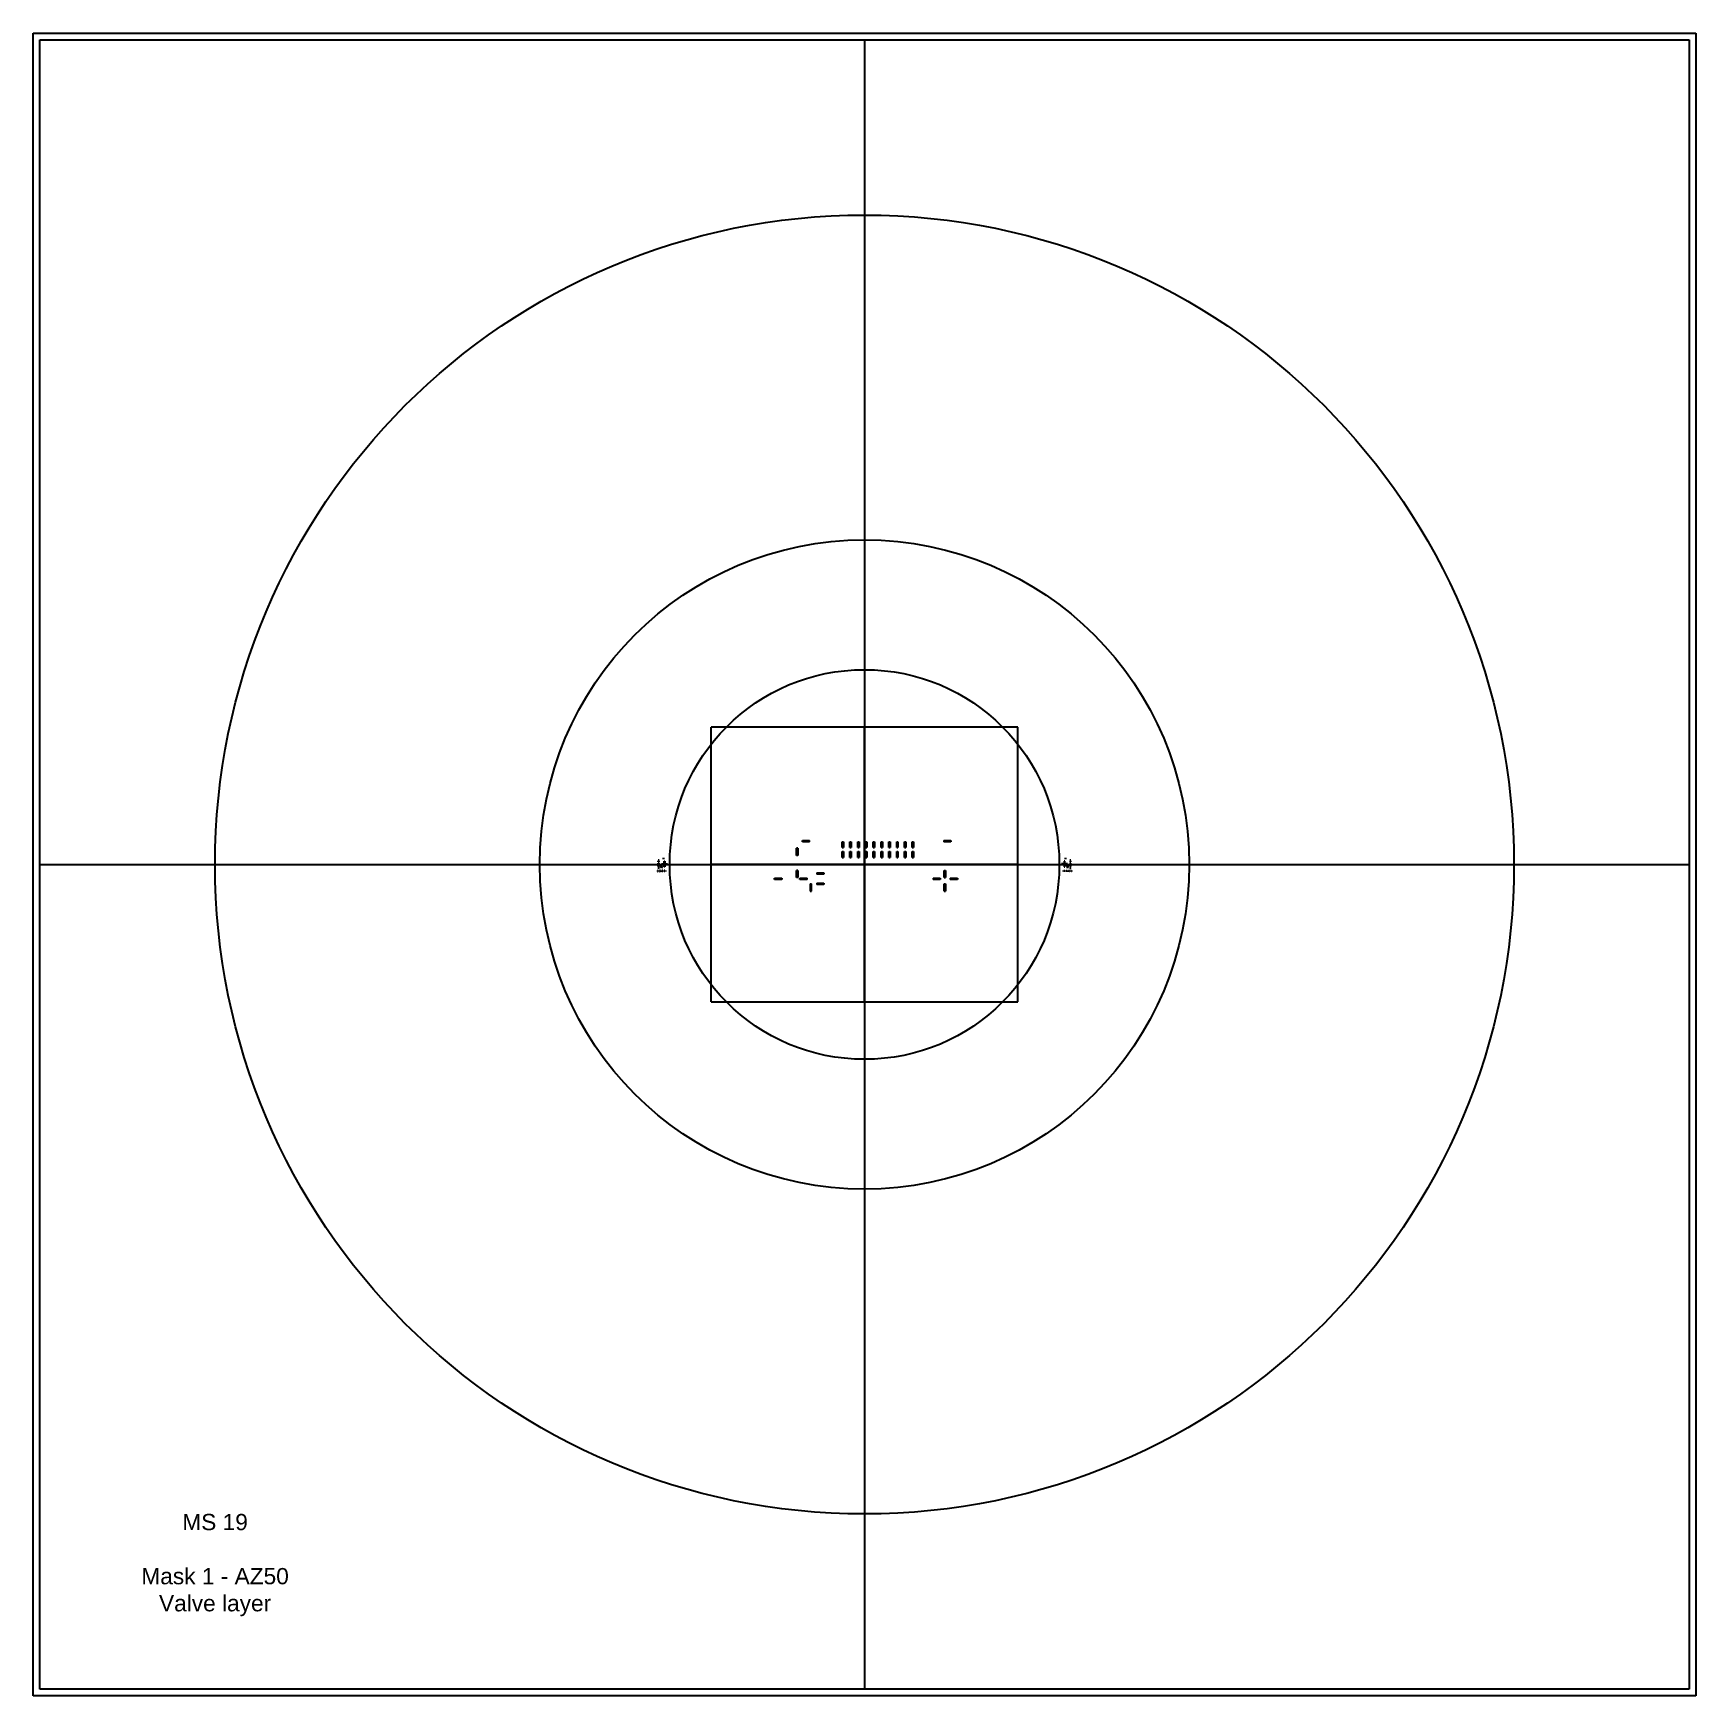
# Model space of a CAD drawing. Header units: millimetres. Extents: x 1000 to 429000, y 1000 to 129000.
# Drawn here: x 1000 to 129000, y 1000 to 129000 of the extents above; entities that cross this region are included whole.
import ezdxf

# ---------------------------------------------------------------- set-up
doc = ezdxf.new("R2010")
doc.units = ezdxf.units.MM
doc.layers.add('CLEAR', color=140, linetype='Continuous')
doc.layers.add('MASK', color=20, linetype='Continuous')
doc.styles.get("Standard").update_dxf_attribs({"font": 'arial.ttf'})

msp = doc.modelspace()

# ---------------------------------------------------------------- texts
at = {"layer": 'MASK', "insert": (15000, 15000), "char_height": 2000, "attachment_point": 2}
msp.add_mtext_dynamic_manual_height_columns('{\\H0.625x;MS 19\\P\\H0.28x; \\H3.5714x;\\PMask 1 - AZ50\\PValve layer}', width=13556.73, gutter_width=12.5, heights=[10139], dxfattribs=at)

# ---------------------------------------------------------------- linework, layer by layer
for p, q in [((65000, 128500), (65000, 1500)), ((76797, 75579), (53203, 75579)), ((53203, 54421), (53203, 75579)), ((65000, 54421), (65000, 75579)), ((76797, 54421), (76797, 75579)), ((1500, 65000), (128500, 65000)), ((76797, 65000), (53203, 65000)), ((53203, 54421), (76797, 54421))]:
    msp.add_line(p, q)
for radius in [50000, 25000, 15000]:
    msp.add_circle((65000, 65000), radius)
at = {"layer": 'CLEAR'}
for p, q in [((1500, 128500), (128500, 128500)), ((1500, 1500), (1500, 128500)), ((128500, 128500), (128500, 1500)), ((128500, 1500), (1500, 1500))]:
    msp.add_line(p, q, dxfattribs=at)
at = {"layer": 'MASK'}
for p, q in [((1000, 129000), (129000, 129000)), ((1000, 1000), (1000, 129000)), ((129000, 129000), (129000, 1000)), ((60227, 66750), (60227, 66850)), ((60227, 66850), (60777, 66850)), ((60777, 66750), (60227, 66750)), ((60777, 66750), (60777, 66850)), ((63277, 66300), (63277, 66750)), ((63277, 66750), (63377, 66750)), ((63377, 66750), (63377, 66300)), ((63877, 66300), (63877, 66750)), ((63877, 66750), (63977, 66750)), ((63977, 66750), (63977, 66300)), ((64477, 66300), (64477, 66750)), ((64477, 66750), (64577, 66750)), ((64577, 66750), (64577, 66300)), ((65077, 66300), (65077, 66750)), ((65077, 66750), (65177, 66750)), ((65177, 66750), (65177, 66300)), ((65677, 66300), (65677, 66750)), ((65677, 66750), (65777, 66750)), ((65777, 66750), (65777, 66300)), ((66277, 66300), (66277, 66750)), ((66277, 66750), (66377, 66750)), ((66377, 66750), (66377, 66300)), ((66877, 66300), (66877, 66750)), ((66877, 66750), (66977, 66750)), ((66977, 66750), (66977, 66300)), ((67477, 66300), (67477, 66750)), ((67477, 66750), (67577, 66750)), ((67577, 66750), (67577, 66300)), ((68077, 66300), (68077, 66750)), ((68077, 66750), (68177, 66750)), ((68177, 66750), (68177, 66300)), ((68677, 66300), (68677, 66750)), ((68677, 66750), (68777, 66750)), ((68777, 66750), (68777, 66300)), ((71102, 66850), (71652, 66850)), ((71102, 66850), (71102, 66750)), ((71652, 66750), (71102, 66750)), ((71652, 66850), (71652, 66750)), ((49125, 65341), (49200, 65341)), ((49125, 65329), (49125, 65341)), ((49200, 65329), (49125, 65329)), ((49125, 65311), (49175, 65311)), ((49125, 65299), (49125, 65311)), ((49175, 65299), (49125, 65299)), ((49125, 65281), (49175, 65281)), ((49125, 65269), (49125, 65281)), ((49175, 65311), (49175, 65299)), ((49175, 65281), (49175, 65269)), ((49200, 65341), (49200, 65329)), ((49520, 65410), (49520, 65510)), ((49520, 65510), (49532, 65510)), ((49532, 65410), (49520, 65410)), ((49532, 65510), (49532, 65410)), ((59777, 65700), (59777, 66250)), ((59877, 66250), (59777, 66250)), ((59877, 65700), (59777, 65700)), ((59877, 66250), (59877, 65700)), ((63277, 66300), (63377, 66300)), ((63277, 65550), (63277, 66000)), ((63277, 66000), (63377, 66000)), ((63277, 65550), (63377, 65550)), ((63377, 66000), (63377, 65550)), ((63877, 66300), (63977, 66300)), ((63877, 65550), (63877, 66000)), ((63877, 66000), (63977, 66000)), ((63877, 65550), (63977, 65550)), ((63977, 66000), (63977, 65550)), ((64477, 66300), (64577, 66300)), ((64477, 65550), (64477, 66000)), ((64477, 66000), (64577, 66000)), ((64477, 65550), (64577, 65550)), ((64577, 66000), (64577, 65550)), ((65077, 66300), (65177, 66300)), ((65077, 65550), (65077, 66000)), ((65077, 66000), (65177, 66000)), ((65077, 65550), (65177, 65550)), ((65177, 66000), (65177, 65550)), ((65677, 66300), (65777, 66300)), ((65677, 65550), (65677, 66000)), ((65677, 66000), (65777, 66000)), ((65677, 65550), (65777, 65550)), ((65777, 66000), (65777, 65550)), ((66277, 66300), (66377, 66300)), ((66277, 65550), (66277, 66000)), ((66277, 66000), (66377, 66000)), ((66277, 65550), (66377, 65550)), ((66377, 66000), (66377, 65550)), ((66877, 66300), (66977, 66300)), ((66877, 65550), (66877, 66000)), ((66877, 66000), (66977, 66000)), ((66877, 65550), (66977, 65550)), ((66977, 66000), (66977, 65550)), ((67477, 66300), (67577, 66300)), ((67477, 65550), (67477, 66000)), ((67477, 66000), (67577, 66000)), ((67477, 65550), (67577, 65550)), ((67577, 66000), (67577, 65550)), ((68077, 66300), (68177, 66300)), ((68077, 65550), (68077, 66000)), ((68077, 66000), (68177, 66000)), ((68077, 65550), (68177, 65550)), ((68177, 66000), (68177, 65550)), ((68677, 66300), (68777, 66300)), ((68677, 65550), (68677, 66000)), ((68677, 66000), (68777, 66000)), ((68677, 65550), (68777, 65550)), ((68777, 66000), (68777, 65550)), ((80468, 65510), (80468, 65410)), ((80480, 65510), (80468, 65510)), ((80468, 65410), (80480, 65410)), ((80480, 65410), (80480, 65510)), ((80875, 65341), (80800, 65341)), ((80800, 65341), (80800, 65329)), ((80800, 65329), (80875, 65329)), ((80875, 65311), (80825, 65311)), ((80825, 65311), (80825, 65299)), ((80825, 65299), (80875, 65299)), ((80875, 65281), (80825, 65281)), ((80825, 65281), (80825, 65269)), ((80875, 65329), (80875, 65341)), ((80875, 65299), (80875, 65311)), ((80875, 65269), (80875, 65281)), ((49070, 64545), (49070, 64470)), ((49082, 64545), (49070, 64545)), ((49070, 64470), (49082, 64470)), ((49082, 64470), (49082, 64545)), ((49100, 64545), (49100, 64495)), ((49112, 64545), (49100, 64545)), ((49100, 64495), (49112, 64495)), ((49112, 64495), (49112, 64545)), ((49175, 65269), (49125, 65269)), ((49125, 65251), (49175, 65251)), ((49125, 65239), (49125, 65251)), ((49175, 65239), (49125, 65239)), ((49125, 65221), (49175, 65221)), ((49125, 65209), (49125, 65221)), ((49175, 65209), (49125, 65209)), ((49125, 65191), (49200, 65191)), ((49125, 65179), (49125, 65191)), ((49200, 65179), (49125, 65179)), ((49125, 65161), (49175, 65161)), ((49125, 65149), (49125, 65161)), ((49175, 65149), (49125, 65149)), ((49125, 65131), (49175, 65131)), ((49125, 65119), (49125, 65131)), ((49175, 65119), (49125, 65119)), ((49125, 65101), (49175, 65101)), ((49125, 65089), (49125, 65101)), ((49175, 65089), (49125, 65089)), ((49125, 65071), (49175, 65071)), ((49125, 65059), (49125, 65071)), ((49175, 65059), (49125, 65059)), ((49125, 65041), (49225, 65041)), ((49125, 65029), (49125, 65041)), ((49225, 65029), (49125, 65029)), ((49125, 65011), (49175, 65011)), ((49125, 64999), (49125, 65011)), ((49175, 64999), (49125, 64999)), ((49125, 64981), (49175, 64981)), ((49125, 64969), (49125, 64981)), ((49175, 64969), (49125, 64969)), ((49125, 64951), (49175, 64951)), ((49125, 64939), (49125, 64951)), ((49175, 64939), (49125, 64939)), ((49125, 64921), (49175, 64921)), ((49125, 64909), (49125, 64921)), ((49175, 64909), (49125, 64909)), ((49125, 64891), (49200, 64891)), ((49125, 64879), (49125, 64891)), ((49200, 64879), (49125, 64879)), ((49125, 64861), (49175, 64861)), ((49125, 64849), (49125, 64861)), ((49175, 64849), (49125, 64849)), ((49125, 64831), (49175, 64831)), ((49125, 64819), (49125, 64831)), ((49175, 64819), (49125, 64819)), ((49125, 64801), (49175, 64801)), ((49125, 64789), (49125, 64801)), ((49175, 64789), (49125, 64789)), ((49125, 64771), (49175, 64771)), ((49125, 64759), (49125, 64771)), ((49175, 64759), (49125, 64759)), ((49125, 64741), (49200, 64741)), ((49125, 64729), (49125, 64741)), ((49200, 64729), (49125, 64729)), ((49130, 64545), (49130, 64495)), ((49142, 64545), (49130, 64545)), ((49130, 64495), (49142, 64495)), ((49142, 64495), (49142, 64545)), ((49160, 64545), (49160, 64495)), ((49172, 64545), (49160, 64545)), ((49160, 64495), (49172, 64495)), ((49172, 64495), (49172, 64545)), ((49175, 65251), (49175, 65239)), ((49175, 65221), (49175, 65209)), ((49175, 65161), (49175, 65149)), ((49175, 65131), (49175, 65119)), ((49175, 65101), (49175, 65089)), ((49175, 65071), (49175, 65059)), ((49175, 65011), (49175, 64999)), ((49175, 64981), (49175, 64969)), ((49175, 64951), (49175, 64939)), ((49175, 64921), (49175, 64909)), ((49175, 64861), (49175, 64849)), ((49175, 64831), (49175, 64819)), ((49175, 64801), (49175, 64789)), ((49175, 64771), (49175, 64759)), ((49190, 64545), (49190, 64495)), ((49202, 64545), (49190, 64545)), ((49190, 64495), (49202, 64495)), ((49200, 65191), (49200, 65179)), ((49200, 64891), (49200, 64879)), ((49200, 64741), (49200, 64729)), ((49202, 64495), (49202, 64545)), ((49220, 64545), (49220, 64470)), ((49232, 64545), (49220, 64545)), ((49220, 64470), (49232, 64470)), ((49225, 65041), (49225, 65029)), ((49232, 64470), (49232, 64545)), ((49250, 64545), (49250, 64495)), ((49262, 64545), (49250, 64545)), ((49250, 64495), (49262, 64495)), ((49262, 64495), (49262, 64545)), ((49280, 64545), (49280, 64495)), ((49292, 64545), (49280, 64545)), ((49280, 64495), (49292, 64495)), ((49292, 64495), (49292, 64545)), ((49310, 64545), (49310, 64495)), ((49322, 64545), (49310, 64545)), ((49310, 64495), (49322, 64495)), ((49322, 64495), (49322, 64545)), ((49329, 64925), (49355, 64925)), ((49329, 64769), (49329, 64925)), ((49355, 64769), (49329, 64769)), ((49340, 64545), (49340, 64495)), ((49352, 64545), (49340, 64545)), ((49340, 64495), (49352, 64495)), ((49352, 64495), (49352, 64545)), ((49355, 64868), (49423, 64936)), ((49355, 64925), (49355, 64868)), ((49355, 64825), (49355, 64769)), ((49355, 64825), (49423, 64758)), ((49370, 65060), (49570, 65060)), ((49370, 65010), (49370, 65060)), ((49570, 65010), (49370, 65010)), ((49370, 64847), (49441, 64918)), ((49370, 64847), (49441, 64776)), ((49370, 64545), (49370, 64445)), ((49382, 64545), (49370, 64545)), ((49370, 64445), (49382, 64445)), ((49382, 64445), (49382, 64545)), ((49400, 64545), (49400, 64495)), ((49412, 64545), (49400, 64545)), ((49400, 64495), (49412, 64495)), ((49412, 64495), (49412, 64545)), ((49423, 64936), (49441, 64918)), ((49423, 64758), (49441, 64776)), ((49430, 64545), (49430, 64495)), ((49442, 64545), (49430, 64545)), ((49430, 64495), (49442, 64495)), ((49442, 64495), (49442, 64545)), ((49460, 64545), (49460, 64495)), ((49472, 64545), (49460, 64545)), ((49460, 64495), (49472, 64495)), ((49472, 64495), (49472, 64545)), ((49490, 64545), (49490, 64495)), ((49502, 64545), (49490, 64545)), ((49490, 64495), (49502, 64495)), ((49502, 64495), (49502, 64545)), ((49520, 64545), (49520, 64470)), ((49532, 64545), (49520, 64545)), ((49520, 64470), (49532, 64470)), ((49532, 64470), (49532, 64545)), ((49550, 64545), (49550, 64495)), ((49562, 64545), (49550, 64545)), ((49550, 64495), (49562, 64495)), ((49562, 64495), (49562, 64545)), ((49570, 65060), (49570, 65260)), ((49570, 65260), (49620, 65260)), ((49570, 64810), (49570, 65010)), ((49620, 64810), (49570, 64810)), ((49580, 64545), (49580, 64495)), ((49592, 64545), (49580, 64545)), ((49580, 64495), (49592, 64495)), ((49592, 64495), (49592, 64545)), ((49610, 64545), (49610, 64495)), ((49622, 64545), (49610, 64545)), ((49610, 64495), (49622, 64495)), ((49620, 65260), (49620, 65060)), ((49620, 65060), (49820, 65060)), ((49820, 65010), (49620, 65010)), ((49620, 65010), (49620, 64810)), ((49622, 64495), (49622, 64545)), ((49640, 64545), (49640, 64495)), ((49652, 64545), (49640, 64545)), ((49640, 64495), (49652, 64495)), ((49652, 64495), (49652, 64545)), ((49670, 64545), (49670, 64470)), ((49682, 64545), (49670, 64545)), ((49670, 64470), (49682, 64470)), ((49682, 64470), (49682, 64545)), ((49820, 65060), (49820, 65010)), ((59777, 64000), (59777, 64550)), ((59877, 64550), (59777, 64550)), ((59877, 64550), (59877, 64000)), ((61327, 64350), (61877, 64350)), ((61327, 64350), (61327, 64250)), ((61877, 64250), (61327, 64250)), ((61877, 64350), (61877, 64250)), ((71127, 64000), (71127, 64550)), ((71127, 64550), (71227, 64550)), ((71227, 64550), (71227, 64000)), ((80380, 65060), (80180, 65060)), ((80180, 65060), (80180, 65010)), ((80180, 65010), (80380, 65010)), ((80318, 64470), (80318, 64545)), ((80318, 64545), (80330, 64545)), ((80330, 64470), (80318, 64470)), ((80330, 64545), (80330, 64470)), ((80348, 64495), (80348, 64545)), ((80348, 64545), (80360, 64545)), ((80360, 64495), (80348, 64495)), ((80360, 64545), (80360, 64495)), ((80378, 64495), (80378, 64545)), ((80378, 64545), (80390, 64545)), ((80390, 64495), (80378, 64495)), ((80430, 65260), (80380, 65260)), ((80380, 65260), (80380, 65060)), ((80380, 65010), (80380, 64810)), ((80380, 64810), (80430, 64810)), ((80390, 64545), (80390, 64495)), ((80408, 64495), (80408, 64545)), ((80408, 64545), (80420, 64545)), ((80420, 64495), (80408, 64495)), ((80420, 64545), (80420, 64495)), ((80430, 65060), (80430, 65260)), ((80630, 65060), (80430, 65060)), ((80430, 64810), (80430, 65010)), ((80430, 65010), (80630, 65010)), ((80438, 64495), (80438, 64545)), ((80438, 64545), (80450, 64545)), ((80450, 64495), (80438, 64495)), ((80450, 64545), (80450, 64495)), ((80468, 64470), (80468, 64545)), ((80468, 64545), (80480, 64545)), ((80480, 64470), (80468, 64470)), ((80480, 64545), (80480, 64470)), ((80498, 64495), (80498, 64545)), ((80498, 64545), (80510, 64545)), ((80510, 64495), (80498, 64495)), ((80510, 64545), (80510, 64495)), ((80528, 64495), (80528, 64545)), ((80528, 64545), (80540, 64545)), ((80540, 64495), (80528, 64495)), ((80540, 64545), (80540, 64495)), ((80558, 64495), (80558, 64545)), ((80558, 64545), (80570, 64545)), ((80570, 64495), (80558, 64495)), ((80577, 64936), (80559, 64918)), ((80630, 64847), (80559, 64918)), ((80630, 64847), (80559, 64776)), ((80577, 64758), (80559, 64776)), ((80570, 64545), (80570, 64495)), ((80645, 64868), (80577, 64936)), ((80645, 64825), (80577, 64758)), ((80588, 64495), (80588, 64545)), ((80588, 64545), (80600, 64545)), ((80600, 64495), (80588, 64495)), ((80600, 64545), (80600, 64495)), ((80618, 64445), (80618, 64545)), ((80618, 64545), (80630, 64545)), ((80630, 64445), (80618, 64445)), ((80630, 65010), (80630, 65060)), ((80630, 64545), (80630, 64445)), ((80671, 64925), (80645, 64925)), ((80645, 64925), (80645, 64868)), ((80645, 64825), (80645, 64769)), ((80645, 64769), (80671, 64769)), ((80648, 64495), (80648, 64545)), ((80648, 64545), (80660, 64545)), ((80660, 64495), (80648, 64495)), ((80660, 64545), (80660, 64495)), ((80671, 64769), (80671, 64925)), ((80678, 64495), (80678, 64545)), ((80678, 64545), (80690, 64545)), ((80690, 64495), (80678, 64495)), ((80690, 64545), (80690, 64495)), ((80708, 64495), (80708, 64545)), ((80708, 64545), (80720, 64545)), ((80720, 64495), (80708, 64495)), ((80720, 64545), (80720, 64495)), ((80738, 64495), (80738, 64545)), ((80738, 64545), (80750, 64545)), ((80750, 64495), (80738, 64495)), ((80750, 64545), (80750, 64495)), ((80768, 64470), (80768, 64545)), ((80768, 64545), (80780, 64545)), ((80780, 64470), (80768, 64470)), ((80875, 65041), (80775, 65041)), ((80775, 65041), (80775, 65029)), ((80775, 65029), (80875, 65029)), ((80780, 64545), (80780, 64470)), ((80798, 64495), (80798, 64545)), ((80798, 64545), (80810, 64545)), ((80810, 64495), (80798, 64495)), ((80875, 65191), (80800, 65191)), ((80800, 65191), (80800, 65179)), ((80800, 65179), (80875, 65179)), ((80875, 64891), (80800, 64891)), ((80800, 64891), (80800, 64879)), ((80800, 64879), (80875, 64879)), ((80875, 64741), (80800, 64741)), ((80800, 64741), (80800, 64729)), ((80800, 64729), (80875, 64729)), ((80810, 64545), (80810, 64495)), ((80825, 65269), (80875, 65269)), ((80875, 65251), (80825, 65251)), ((80825, 65251), (80825, 65239)), ((80825, 65239), (80875, 65239)), ((80875, 65221), (80825, 65221)), ((80825, 65221), (80825, 65209)), ((80825, 65209), (80875, 65209)), ((80875, 65161), (80825, 65161)), ((80825, 65161), (80825, 65149)), ((80825, 65149), (80875, 65149)), ((80875, 65131), (80825, 65131)), ((80825, 65131), (80825, 65119)), ((80825, 65119), (80875, 65119)), ((80875, 65101), (80825, 65101)), ((80825, 65101), (80825, 65089)), ((80825, 65089), (80875, 65089)), ((80875, 65071), (80825, 65071)), ((80825, 65071), (80825, 65059)), ((80825, 65059), (80875, 65059)), ((80875, 65011), (80825, 65011)), ((80825, 65011), (80825, 64999)), ((80825, 64999), (80875, 64999)), ((80875, 64981), (80825, 64981)), ((80825, 64981), (80825, 64969)), ((80825, 64969), (80875, 64969)), ((80875, 64951), (80825, 64951)), ((80825, 64951), (80825, 64939)), ((80825, 64939), (80875, 64939)), ((80875, 64921), (80825, 64921)), ((80825, 64921), (80825, 64909)), ((80825, 64909), (80875, 64909)), ((80875, 64861), (80825, 64861)), ((80825, 64861), (80825, 64849)), ((80825, 64849), (80875, 64849)), ((80875, 64831), (80825, 64831)), ((80825, 64831), (80825, 64819)), ((80825, 64819), (80875, 64819)), ((80875, 64801), (80825, 64801)), ((80825, 64801), (80825, 64789)), ((80825, 64789), (80875, 64789)), ((80875, 64771), (80825, 64771)), ((80825, 64771), (80825, 64759)), ((80825, 64759), (80875, 64759)), ((80828, 64495), (80828, 64545)), ((80828, 64545), (80840, 64545)), ((80840, 64495), (80828, 64495)), ((80840, 64545), (80840, 64495)), ((80858, 64495), (80858, 64545)), ((80858, 64545), (80870, 64545)), ((80870, 64495), (80858, 64495)), ((80870, 64545), (80870, 64495)), ((80875, 65239), (80875, 65251)), ((80875, 65209), (80875, 65221)), ((80875, 65179), (80875, 65191)), ((80875, 65149), (80875, 65161)), ((80875, 65119), (80875, 65131)), ((80875, 65089), (80875, 65101)), ((80875, 65059), (80875, 65071)), ((80875, 65029), (80875, 65041)), ((80875, 64999), (80875, 65011)), ((80875, 64969), (80875, 64981)), ((80875, 64939), (80875, 64951)), ((80875, 64909), (80875, 64921)), ((80875, 64879), (80875, 64891)), ((80875, 64849), (80875, 64861)), ((80875, 64819), (80875, 64831)), ((80875, 64789), (80875, 64801)), ((80875, 64759), (80875, 64771)), ((80875, 64729), (80875, 64741)), ((80888, 64495), (80888, 64545)), ((80888, 64545), (80900, 64545)), ((80900, 64495), (80888, 64495)), ((80900, 64545), (80900, 64495)), ((80918, 64470), (80918, 64545)), ((80918, 64545), (80930, 64545)), ((80930, 64470), (80918, 64470)), ((80930, 64545), (80930, 64470)), ((58077, 63950), (58627, 63950)), ((58077, 63850), (58077, 63950)), ((58627, 63850), (58077, 63850)), ((58627, 63950), (58627, 63850)), ((59877, 64000), (59777, 64000)), ((60027, 63850), (60027, 63950)), ((60027, 63950), (60577, 63950)), ((60577, 63850), (60027, 63850)), ((60577, 63850), (60577, 63950)), ((60827, 63500), (60827, 62950)), ((60827, 63500), (60927, 63500)), ((60827, 62950), (60927, 62950)), ((60927, 62950), (60927, 63500)), ((61327, 63550), (61877, 63550)), ((61327, 63550), (61327, 63450)), ((61877, 63450), (61327, 63450)), ((61877, 63550), (61877, 63450)), ((70277, 63950), (70827, 63950)), ((70277, 63950), (70277, 63850)), ((70827, 63850), (70277, 63850)), ((70827, 63950), (70827, 63850)), ((71127, 64000), (71227, 64000)), ((71127, 62950), (71127, 63500)), ((71127, 63500), (71227, 63500)), ((71127, 62950), (71227, 62950)), ((71227, 63500), (71227, 62950)), ((71602, 63950), (72152, 63950)), ((71602, 63950), (71602, 63850)), ((72152, 63850), (71602, 63850)), ((72152, 63950), (72152, 63850)), ((129000, 1000), (1000, 1000))]:
    msp.add_line(p, q, dxfattribs=at)

msp.set_redraw_order([(e.dxf.handle, doc.entitydb.next_handle()) for e in msp.query("TEXT MTEXT ATTDEF DIMENSION ARC_DIMENSION")])  # texts and dimensions are drawn at this point

doc.saveas('drawing.dxf')
